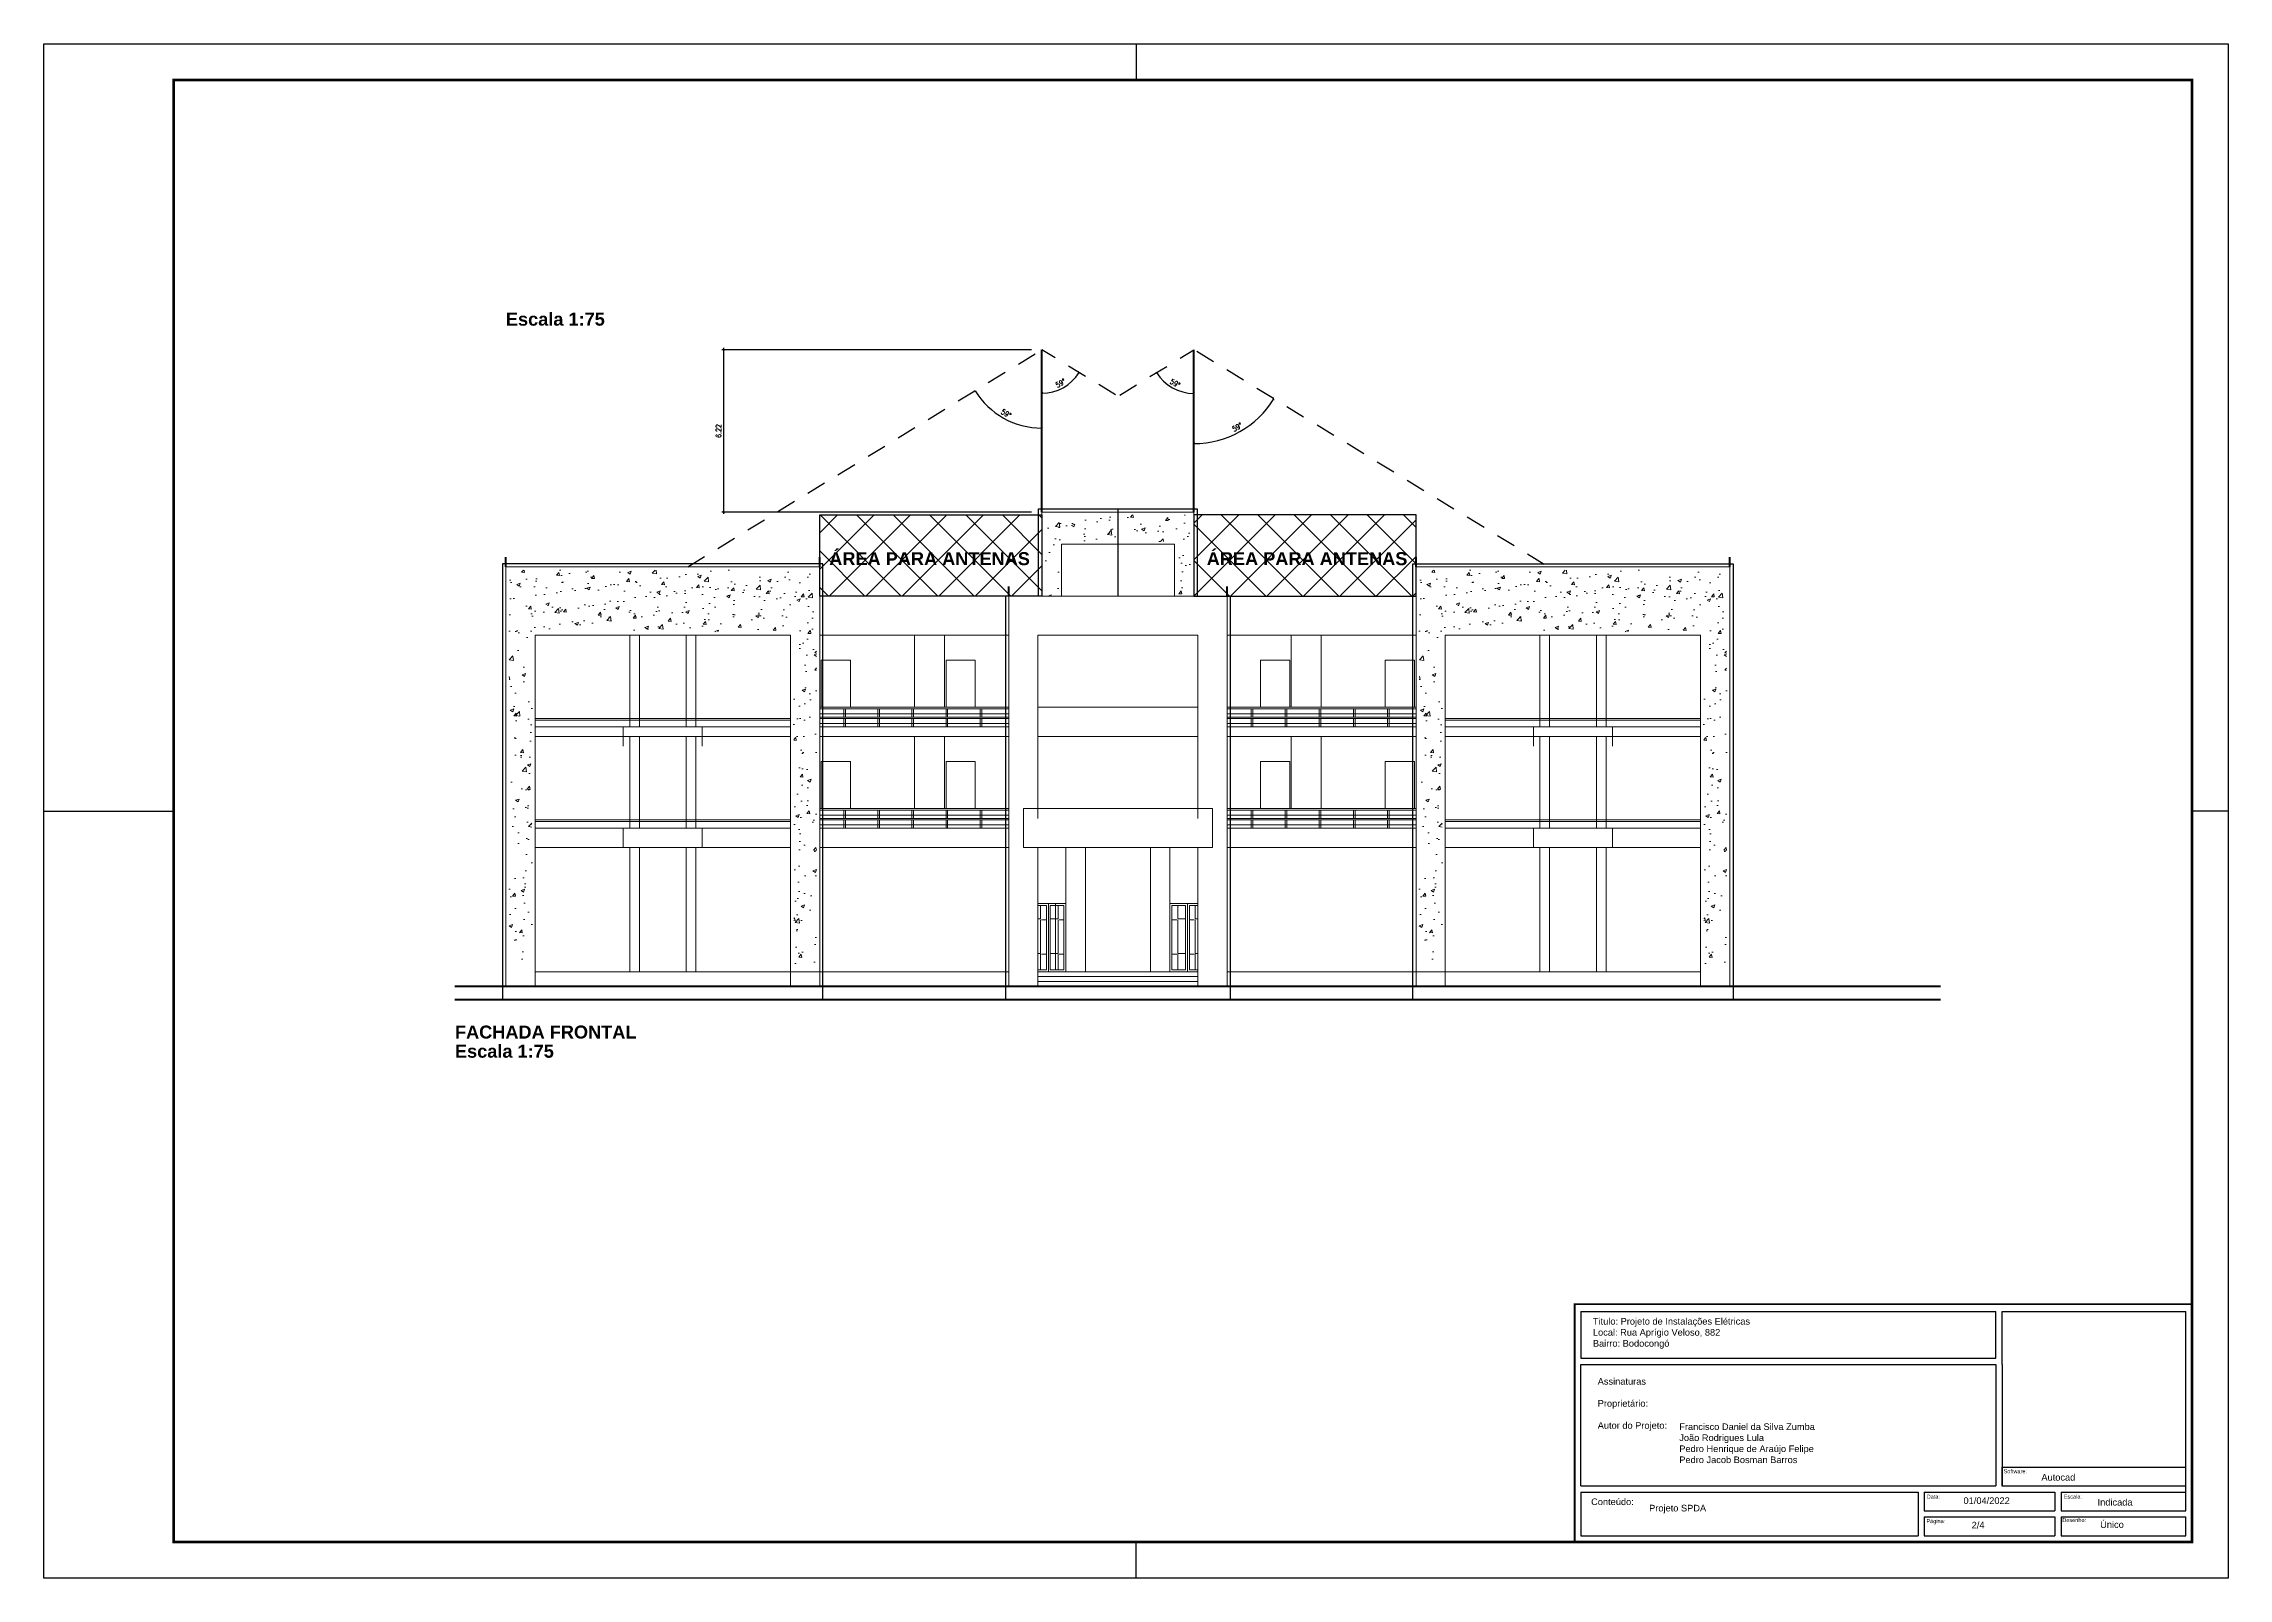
# Model space of a CAD drawing. Header units: millimetres. Extents: x 4236 to 4463, y 1839 to 1973.
# Drawn here: x 4236.2 to 4319.9, y 1841.5 to 1900.2 of the extents above; entities that cross this region are included whole.
import ezdxf

# ---------------------------------------------------------------- set-up
doc = ezdxf.new("R2010")
doc.units = ezdxf.units.MM
doc.linetypes.add('JIS_02_0.7', pattern=[1.35, 0.75, -0.6])
doc.layers.get('0').update_dxf_attribs({"lineweight": 25})
for name, color, linetype in [('2', 2, 'Continuous'), ('TEXTO2', 7, 'Continuous'), ('Área protegida', 3, 'JIS_02_0.7')]:
    doc.layers.add(name, color=color, linetype=linetype)
for name, color, linetype, lineweight in [('C-Paredes-Acessorios', 20, 'Continuous', 5), ('C-Texto', 4, 'Continuous', 9), ('Captores', 3, 'Continuous', 211)]:
    doc.layers.add(name, color=color, linetype=linetype, lineweight=lineweight)
doc.styles.add('BOLD', font='arialbd.ttf')
doc.styles.add('COTAS', font='romans.shx', dxfattribs={"width": 0.75})
doc.styles.get("Standard").update_dxf_attribs({"font": 'arial.ttf'})
doc.dimstyles.new('COTAS_100', dxfattribs={"dimscale": 100, "dimtxt": 0.002, "dimasz": 0.0008, "dimexe": 0.0007, "dimexo": 0.004, "dimgap": 0.001, "dimtad": 1, "dimzin": 4, "dimdsep": 46, "dimtxsty": 'COTAS', "dimblk1": 'ARCHTICK', "dimblk2": 'ARCHTICK', "dimsah": 1, "dimcen": 0.003, "dimdle": 0.0007, "dimaunit": 1, "dimadec": 0, "dimazin": 0, "dimtfac": 1, "dimtix": 1, "dimtmove": 0, "dimatfit": 3, "dimldrblk": 'ARCHTICK', "dimfxl": 1, "dimtolj": 1, "dimtzin": 0, "dimarcsym": 0})
pattern_1 = [(50, (4040.4864, 1527.3179), (1.338106, -0.117069), [0.1399185, -1.539103]), (355, (4040.4864, 1527.3179), (-0.2588516, 1.4032743), [0.1119348, -1.2312825]), (100.4514, (4040.5979, 1527.3081), (1.0792553, 1.2862043), [0.1189124, -1.3080364]), (46.1842, (4040.4864, 1527.691), (1.991023, -0.308789), [0.209878, -2.308655]), (96.6356, (4040.6523, 1527.6653), (1.743688, 1.817294), [0.178369, -1.962054]), (351.1842, (4040.4864, 1527.691), (1.743686, 1.817296), [0.167902, -1.846924]), (21, (4040.673, 1527.5977), (1.1135776, -0.7511176), [0.1399185, -1.539103]), (326, (4040.673, 1527.5977), (0.453924, 1.352825), [0.1119348, -1.2312825]), (71.4514, (4040.7658, 1527.5351), (1.567502, 0.6017063), [0.1189124, -1.3080364]), (37.5, (4040.48643, 1527.3179), (0.0226852, 0.62103996), [0, -1.2163579, 0, -1.2499383, 0, -1.2359464]), (7.5, (4040.4864, 1527.3179), (0.4907771, 0.7358064), [0, -0.7126514, 0, -1.1883742, 0, -0.4710588]), (327.5, (4040.0704, 1527.3179), (0.9958882, -0.0420779), [0, -0.4663949, 0, -1.455152, 0, -1.9308748]), (317.5, (4039.88384, 1527.3179), (1.0879802, 0.1867538), [0, -0.6063134, 0, -0.9663702, 0, -1.371201])]

msp = doc.modelspace()

# ---------------------------------------------------------------- texts
at = {"layer": 'C-Texto', "style": 'BOLD'}
for s, p in [('Escala 1:75', (4253.932, 1889.421)), ('ÁREA PARA ANTENAS', (4266.312, 1880.252)), ('ÁREA PARA ANTENAS', (4280.766, 1880.252)), ('FACHADA FRONTAL', (4251.982, 1862.129)), ('Escala 1:75', (4251.982, 1861.395))]:
    msp.add_text(s, height=0.49749, dxfattribs=at).set_placement(p)
at = {"layer": 'TEXTO2', "attachment_point": 1}
for s, width, heights, insert, char_height in [('Titulo: Projeto de Instalações Elétricas \\PLocal: Rua Aprígio Veloso, 882\\PBairro: Bodocongó ', 6.80516, [0], (4295.552, 1851.43), 0.25326), ('Assinaturas\\P\\PProprietário:\\P\\PAutor do Projeto:', 3.14032, [0], (4295.736, 1849.131), 0.25326), ('Francisco Daniel da Silva Zumba\\PJoão Rodrigues Lula \\PPedro Henrique de Araújo Felipe \\PPedro Jacob Bosman Barros ', 8.26571, [0], (4298.859, 1847.395), 0.25326), ('Software:', 1.4406, [0], (4311.276, 1845.638), 0.152), ('Autocad', 1.89239, [0], (4312.724, 1845.458), 0.2533), ('Conteúdo:', 3.72173, [0], (4295.484, 1844.521), 0.2533), ('Data:', 1.08542, [0.152], (4308.333, 1844.666), 0.152), ('01/04/2022', 2.04293, [0], (4309.743, 1844.564), 0.2533), ('Escala:', 1.57348, [0], (4313.582, 1844.667), 0.152), ('Indicada', 1.51476, [0], (4314.875, 1844.504), 0.2533), ('Projeto SPDA', 9.67296, [0], (4297.705, 1844.278), 0.25326), ('Página:', 1.82903, [0], (4308.323, 1843.729), 0.152), ('2/4', 1.12455, [0], (4310.054, 1843.627), 0.2533), ('Desenho:', 1.46585, [0], (4313.525, 1843.768), 0.152), ('Único', 1.41268, [0], (4314.974, 1843.648), 0.2533)]:
    msp.add_mtext_dynamic_manual_height_columns(s, width=width, gutter_width=1.266, heights=heights, dxfattribs=dict(at, insert=insert, char_height=char_height))

# ---------------------------------------------------------------- blocks, each defined once
blk = doc.blocks.new('_ArchTick')
at = {"color": 0, "linetype": 'ByBlock', "const_width": 0.15}
blk.add_lwpolyline([(-0.5, -0.5), (0.5, 0.5)], dxfattribs=at)
blk = doc.blocks.new('*D96')
at = {"layer": 'Captores', "color": 0, "lineweight": -2, "transparency": 16777216}
blk.add_arc((4274.454, 1888.5), 3.001, 211.5, 270, dxfattribs=at)
at = {"layer": 'Defpoints', "color": 0, "transparency": 16777216}
for p in [(4274.454, 1888.5), (4274.454, 1888.5), (4272.565, 1886.167), (4274.454, 1882.281), (4260.892, 1880.189)]:
    blk.add_point(p, dxfattribs=at)
at = {"layer": 'Captores', "color": 0, "lineweight": -2, "transparency": 16777216, "xscale": 0.08, "yscale": 0.08, "zscale": 0.08}
for p, rotation in [((4271.895, 1886.932), 121.5000000000004), ((4274.454, 1885.499), 2.637889906509372e-12)]:
    blk.add_blockref('_ArchTick', p, dxfattribs=dict(at, rotation=rotation))
at = {"layer": 'Captores', "color": 0, "transparency": 16777216, "insert": (4273.085, 1886.056), "char_height": 0.2, "attachment_point": 5, "rotation": 330.75, "style": 'COTAS'}
blk.add_mtext('\\A1;59°', dxfattribs=at)
blk = doc.blocks.new('*D97')
at = {"layer": 'Captores', "color": 0, "lineweight": -2, "transparency": 16777216}
blk.add_arc((4280.274, 1888.5), 3.595, 270, 328.5, dxfattribs=at)
at = {"layer": 'Defpoints', "color": 0, "transparency": 16777216}
for p in [(4280.274, 1888.5), (4280.274, 1888.5), (4281.474, 1885.111), (4280.274, 1882.281), (4293.685, 1880.281)]:
    blk.add_point(p, dxfattribs=at)
at = {"layer": 'Captores', "color": 0, "lineweight": -2, "transparency": 16777216, "xscale": 0.08, "yscale": 0.08, "zscale": 0.08}
for p, rotation in [((4283.339, 1886.621), 58.50000000000666), ((4280.274, 1884.905), 179.9999999999984)]:
    blk.add_blockref('_ArchTick', p, dxfattribs=dict(at, rotation=rotation))
at = {"layer": 'Captores', "color": 0, "transparency": 16777216, "insert": (4281.933, 1885.538), "char_height": 0.2, "attachment_point": 5, "rotation": 29.25, "style": 'COTAS'}
blk.add_mtext('\\A1;59°', dxfattribs=at)
blk = doc.blocks.new('*D98')
at = {"layer": 'Captores', "color": 0, "lineweight": -2, "transparency": 16777216}
blk.add_arc((4274.454, 1888.5), 1.667, 270, 328.5, dxfattribs=at)
at = {"layer": 'Defpoints', "color": 0, "transparency": 16777216}
for p in [(4274.454, 1888.5), (4274.454, 1888.5), (4275.01, 1886.928), (4277.269, 1886.774), (4274.454, 1882.281)]:
    blk.add_point(p, dxfattribs=at)
at = {"layer": 'Captores', "color": 0, "lineweight": -2, "transparency": 16777216, "xscale": 0.08, "yscale": 0.08, "zscale": 0.08}
for p, rotation in [((4275.875, 1887.629), 58.50000000000419), ((4274.454, 1886.833), 179.9999999999979)]:
    blk.add_blockref('_ArchTick', p, dxfattribs=dict(at, rotation=rotation))
at = {"layer": 'Captores', "color": 0, "transparency": 16777216, "insert": (4275.171, 1887.22), "char_height": 0.2, "attachment_point": 5, "rotation": 29.25, "style": 'COTAS'}
blk.add_mtext('\\A1;59°', dxfattribs=at)
blk = doc.blocks.new('*D99')
at = {"layer": 'Captores', "color": 0, "lineweight": -2, "transparency": 16777216}
blk.add_arc((4280.274, 1888.5), 1.673, 211.5, 270, dxfattribs=at)
at = {"layer": 'Defpoints', "color": 0, "transparency": 16777216}
for p in [(4280.274, 1888.5), (4280.274, 1888.5), (4279.221, 1887.199), (4277.442, 1886.764), (4280.274, 1882.281)]:
    blk.add_point(p, dxfattribs=at)
at = {"layer": 'Captores', "color": 0, "lineweight": -2, "transparency": 16777216, "xscale": 0.08, "yscale": 0.08, "zscale": 0.08}
for p, rotation in [((4278.848, 1887.625), 121.5000000000043), ((4280.274, 1886.826), 2.318145675417327e-12)]:
    blk.add_blockref('_ArchTick', p, dxfattribs=dict(at, rotation=rotation))
at = {"layer": 'Captores', "color": 0, "transparency": 16777216, "insert": (4279.554, 1887.214), "char_height": 0.2, "attachment_point": 5, "rotation": 330.75, "style": 'COTAS'}
blk.add_mtext('\\A1;59°', dxfattribs=at)
blk = doc.blocks.new('*D100')
at = {"layer": 'Captores', "color": 0, "lineweight": -2, "transparency": 16777216}
for p, q in [((4274.054, 1888.5), (4262.206, 1888.5)), ((4262.276, 1882.211), (4262.276, 1888.57)), ((4274.054, 1882.281), (4262.206, 1882.281))]:
    blk.add_line(p, q, dxfattribs=at)
at = {"layer": 'Defpoints', "color": 0, "transparency": 16777216}
for p in [(4262.276, 1888.5), (4274.454, 1888.5), (4274.454, 1882.281)]:
    blk.add_point(p, dxfattribs=at)
at = {"layer": 'Captores', "color": 0, "lineweight": -2, "transparency": 16777216, "xscale": 0.08, "yscale": 0.08, "zscale": 0.08}
for p, rotation in [((4262.276, 1888.5), 90), ((4262.276, 1882.281), 270)]:
    blk.add_blockref('_ArchTick', p, dxfattribs=dict(at, rotation=rotation))
at = {"layer": 'Captores', "color": 0, "transparency": 16777216, "insert": (4262.076, 1885.39), "char_height": 0.2, "attachment_point": 5, "rotation": 90, "style": 'COTAS'}
blk.add_mtext('\\A1;6.22', dxfattribs=at)

# ---------------------------------------------------------------- dimensions: what is measured, and where the dimension line sits
at = {"layer": 'Captores', "color": 2}
for base, line1, line2, picture, middle in [((4272.565, 1886.167), ((4274.454, 1882.281), (4274.454, 1888.5)), ((4260.892, 1880.189), (4274.454, 1888.5)), '*D96', (4273.085, 1886.056)), ((4275.01017, 1886.92816), ((4277.26915, 1886.77432), (4274.45368, 1888.49964)), ((4274.45368, 1882.28104), (4274.45368, 1888.49964)), '*D98', (4275.17053, 1887.2196)), ((4279.221, 1887.199), ((4280.274, 1882.281), (4280.274, 1888.5)), ((4277.442, 1886.764), (4280.274, 1888.5)), '*D99', (4279.554, 1887.214)), ((4281.4743, 1885.111), ((4293.6855, 1880.2813), (4280.2743, 1888.4996)), ((4280.2743, 1882.281), (4280.2743, 1888.4996)), '*D97', (4281.9331, 1885.5377))]:
    dim = msp.add_angular_dim_2l(base=base, line1=line1, line2=line2, dimstyle='COTAS_100', dxfattribs=at)
    dim.commit()
    dim.dimension.update_dxf_attribs({"geometry": picture, "text_midpoint": middle})
dim = msp.add_linear_dim(base=(4262.276, 1888.5), p1=(4274.454, 1882.281), p2=(4274.454, 1888.5), angle=90, dimstyle='COTAS_100', dxfattribs=at)
dim.commit()
dim.dimension.update_dxf_attribs({"geometry": '*D100', "text_midpoint": (4262.076, 1885.39)})

# ---------------------------------------------------------------- hatches: boundary and pattern name
h = msp.add_hatch()
h.set_pattern_fill('ANSI37', color=256, scale=0.31093)
h.set_pattern_definition([(45, (-1272.7897, -552.2878), (-0.69805759, 0.69805759), []), (135, (-1272.7897, -552.2878), (-0.69805759, -0.69805759), [])])
h.paths.add_polyline_path([(4274.454, 1879.065), (4274.454, 1882.174), (4265.947, 1882.174), (4265.947, 1879.065)])
h.paths.add_polyline_path([(4280.274, 1882.174), (4280.274, 1879.065), (4288.781, 1879.065), (4288.781, 1882.174)])
at = {"layer": 'C-Paredes-Acessorios'}
h = msp.add_hatch(dxfattribs=at)
h.set_pattern_fill('AR-CONC', color=256, scale=0.186558, style=0)
h.set_pattern_definition(pattern_1)
h.paths.add_polyline_path([(4280.175, 1879.065), (4279.628, 1879.065), (4279.628, 1881.155), (4275.1, 1881.155), (4275.1, 1879.065), (4274.553, 1879.065), (4274.553, 1882.182), (4280.175, 1882.182)])
h = msp.add_hatch(dxfattribs=at)
h.set_pattern_fill('AR-CONC', color=256, scale=0.186558, style=0)
h.set_pattern_definition(pattern_1)
h.paths.add_polyline_path([(4261.516, 1879.193, 0.07654), (4258.363, 1879.193), (4259.266, 1877.697), (4260.613, 1877.697)], flags=17)
edge = h.paths.add_edge_path()
edge.add_line((4261.516, 1879.193), (4260.613, 1877.697))
edge.add_line((4260.613, 1877.697), (4264.952, 1877.697))
edge.add_line((4264.952, 1877.697), (4264.952, 1864.999))
edge.add_line((4264.952, 1864.999), (4265.822, 1864.999))
edge.add_line((4265.822, 1864.999), (4265.822, 1880.06))
edge.add_line((4265.822, 1880.06), (4254.057, 1880.06))
edge.add_line((4254.057, 1880.06), (4254.057, 1864.999))
edge.add_line((4254.057, 1864.999), (4254.927, 1864.999))
edge.add_line((4254.927, 1864.999), (4254.927, 1877.697))
edge.add_line((4254.927, 1877.697), (4259.266, 1877.697))
edge.add_line((4259.266, 1877.697), (4258.363, 1879.193))
edge.add_arc((4259.939, 1868.953), 10.361, 81.24625, 98.75375, ccw=False)
h = msp.add_hatch(dxfattribs=at)
h.set_pattern_fill('AR-CONC', color=256, scale=0.186558, style=0)
h.set_pattern_definition([(50, (4075.3355, 1527.3179), (1.338106, -0.117069), [0.1399185, -1.539103]), (355, (4075.3355, 1527.3179), (-0.2588516, 1.4032743), [0.1119348, -1.2312825]), (100.4514, (4075.447, 1527.3081), (1.0792553, 1.2862043), [0.1189124, -1.3080364]), (46.1842, (4075.3355, 1527.691), (1.991023, -0.308789), [0.209878, -2.308655]), (96.6356, (4075.5014, 1527.6653), (1.743688, 1.817294), [0.178369, -1.962054]), (351.1842, (4075.3355, 1527.691), (1.743686, 1.817296), [0.167902, -1.846924]), (21, (4075.522, 1527.5977), (1.1135776, -0.7511176), [0.1399185, -1.539103]), (326, (4075.522, 1527.5977), (0.453924, 1.352825), [0.1119348, -1.2312825]), (71.4514, (4075.6148, 1527.5351), (1.567502, 0.6017063), [0.1189124, -1.3080364]), (37.5, (4075.33545, 1527.3179), (0.0226852, 0.62103996), [0, -1.2163579, 0, -1.2499383, 0, -1.2359464]), (7.5, (4075.33545, 1527.3179), (0.4907771, 0.7358064), [0, -0.7126514, 0, -1.1883742, 0, -0.4710588]), (327.5, (4074.91943, 1527.3179), (0.9958882, -0.0420779), [0, -0.4663949, 0, -1.455152, 0, -1.9308748]), (317.5, (4074.7329, 1527.3179), (1.0879802, 0.1867538), [0, -0.6063134, 0, -0.9663702, 0, -1.371201])])
h.paths.add_polyline_path([(4296.365, 1879.193, 0.07654), (4293.212, 1879.193), (4294.115, 1877.697), (4295.462, 1877.697)], flags=17)
edge = h.paths.add_edge_path()
edge.add_line((4296.365, 1879.193), (4295.462, 1877.697))
edge.add_line((4295.462, 1877.697), (4299.801, 1877.697))
edge.add_line((4299.801, 1877.697), (4299.801, 1864.999))
edge.add_line((4299.801, 1864.999), (4300.671, 1864.999))
edge.add_line((4300.671, 1864.999), (4300.671, 1880.06))
edge.add_line((4300.671, 1880.06), (4288.906, 1880.06))
edge.add_line((4288.906, 1880.06), (4288.906, 1864.999))
edge.add_line((4288.906, 1864.999), (4289.776, 1864.999))
edge.add_line((4289.776, 1864.999), (4289.776, 1877.697))
edge.add_line((4289.776, 1877.697), (4294.115, 1877.697))
edge.add_line((4294.115, 1877.697), (4293.212, 1879.193))
edge.add_arc((4294.788, 1868.953), 10.361, 81.24625, 98.75375, ccw=False)

# ---------------------------------------------------------------- linework, layer by layer
for p, q in [((4236.235, 1841.465), (4236.235, 1900.216)), ((4236.235, 1900.216), (4319.881, 1900.216)), ((4278.058, 1900.216), (4278.058, 1898.822)), ((4319.881, 1900.216), (4319.881, 1841.465)), ((4236.235, 1870.84), (4241.214, 1870.84)), ((4319.881, 1870.84), (4318.487, 1870.84)), ((4278.058, 1841.465), (4278.058, 1842.859)), ((4319.881, 1841.465), (4236.235, 1841.465))]:
    msp.add_line(p, q)
at = {"const_width": 0.0996}
msp.add_lwpolyline([(4241.214, 1842.859), (4241.214, 1898.822), (4318.487, 1898.822), (4318.487, 1842.859)], close=True, dxfattribs=at)
for points in [[(4265.947, 1882.174), (4274.454, 1882.174), (4274.454, 1879.065), (4265.947, 1879.065)], [(4288.781, 1882.174), (4280.274, 1882.174), (4280.274, 1879.065), (4288.781, 1879.065)]]:
    msp.add_lwpolyline(points, close=True)
at = {"const_width": 0.0664}
msp.add_lwpolyline([(4294.853, 1851.961), (4294.853, 1842.859), (4318.487, 1842.859), (4318.487, 1851.961), (4294.853, 1851.961)], dxfattribs=at)
for points in [[(4295.092, 1849.889), (4310.98, 1849.889), (4310.98, 1851.676)], [(4295.092, 1851.676), (4295.092, 1849.889)], [(4295.092, 1851.676), (4310.98, 1851.676)], [(4311.218, 1849.651), (4311.218, 1851.676)], [(4311.218, 1851.676), (4318.248, 1851.676)], [(4318.248, 1844.318), (4318.248, 1851.676)], [(4295.092, 1845.004), (4295.092, 1849.651), (4310.98, 1849.651), (4310.98, 1845.004)], [(4311.218, 1849.651), (4311.218, 1845.007), (4318.24, 1845.007)], [(4311.203, 1845.718), (4311.203, 1845.003)], [(4311.203, 1845.718), (4318.248, 1845.718)], [(4295.092, 1845.004), (4310.98, 1845.004)], [(4295.092, 1844.765), (4308.001, 1844.765)], [(4295.092, 1844.765), (4295.092, 1843.097), (4308.001, 1843.097)], [(4308.001, 1844.765), (4308.001, 1843.097)], [(4308.239, 1844.765), (4308.239, 1844.05)], [(4308.239, 1844.765), (4313.244, 1844.765)], [(4311.203, 1845.003), (4318.248, 1845.002)], [(4313.244, 1844.765), (4313.244, 1844.05)], [(4313.482, 1844.765), (4313.482, 1844.05)], [(4313.482, 1844.765), (4318.248, 1844.765)], [(4318.248, 1844.05), (4318.248, 1844.765)], [(4308.239, 1844.05), (4313.244, 1844.05)], [(4308.239, 1843.812), (4308.239, 1843.097)], [(4308.239, 1843.812), (4313.244, 1843.812)], [(4313.244, 1843.812), (4313.244, 1843.097)], [(4313.482, 1844.05), (4318.248, 1844.05)], [(4313.482, 1843.812), (4313.482, 1843.097)], [(4313.482, 1843.812), (4318.248, 1843.812)], [(4313.482, 1843.097), (4318.248, 1843.097), (4318.248, 1843.812)], [(4308.239, 1843.097), (4313.244, 1843.097)]]:
    msp.add_lwpolyline(points)
at = {"layer": '2', "color": 2}
msp.add_line((4277.363, 1882.404), (4277.363, 1879.065), dxfattribs=at)
at = {"layer": '2'}
for p, q in [((4288.657, 1863.628), (4288.657, 1880.309)), ((4288.657, 1880.309), (4300.92, 1880.309)), ((4300.92, 1880.309), (4300.92, 1863.628)), ((4273.061, 1879.065), (4273.061, 1863.628)), ((4281.667, 1879.065), (4281.667, 1863.628))]:
    msp.add_line(p, q, dxfattribs=at)
at = {"layer": '2', "lineweight": 100}
msp.add_line((4251.982, 1863.628), (4308.865, 1863.628), dxfattribs=at)
at = {"layer": '2'}
for points in [[(4274.329, 1879.065), (4274.329, 1882.405), (4280.399, 1882.405), (4280.399, 1879.065)], [(4266.071, 1863.628), (4266.071, 1880.309), (4253.808, 1880.309), (4253.808, 1863.628)]]:
    msp.add_lwpolyline(points, dxfattribs=at)
at = {"layer": 'C-Paredes-Acessorios'}
for p, q in [((4288.781, 1864.128), (4288.781, 1880.184)), ((4288.781, 1880.184), (4300.796, 1880.184)), ((4300.796, 1880.184), (4300.796, 1864.128)), ((4265.947, 1879.065), (4288.781, 1879.065)), ((4273.185, 1879.065), (4273.185, 1864.128)), ((4281.543, 1879.065), (4281.543, 1864.128)), ((4288.781, 1879.065), (4288.781, 1864.999)), ((4255.052, 1877.573), (4264.827, 1877.573)), ((4255.052, 1877.573), (4255.052, 1864.128)), ((4258.671, 1877.573), (4258.671, 1874.065)), ((4259.044, 1877.573), (4259.044, 1874.065)), ((4260.835, 1877.573), (4260.835, 1874.065)), ((4261.208, 1877.573), (4261.208, 1874.065)), ((4264.827, 1877.573), (4264.827, 1864.128)), ((4265.947, 1877.573), (4273.185, 1877.573)), ((4269.576, 1877.573), (4269.576, 1874.812)), ((4270.723, 1877.573), (4270.723, 1874.812)), ((4274.304, 1877.573), (4280.424, 1877.573)), ((4274.304, 1877.573), (4274.304, 1870.558)), ((4280.424, 1877.573), (4280.424, 1870.558)), ((4281.543, 1877.573), (4288.781, 1877.573)), ((4284.005, 1877.573), (4284.005, 1874.812)), ((4285.152, 1877.573), (4285.152, 1874.812)), ((4289.901, 1877.573), (4299.676, 1877.573)), ((4289.901, 1877.573), (4289.901, 1864.128)), ((4293.52, 1877.573), (4293.52, 1874.065)), ((4293.893, 1877.573), (4293.893, 1874.065)), ((4295.684, 1877.573), (4295.684, 1874.065)), ((4296.057, 1877.573), (4296.057, 1874.065)), ((4299.676, 1877.573), (4299.676, 1864.128)), ((4265.947, 1874.749), (4273.185, 1874.749)), ((4274.304, 1874.812), (4280.424, 1874.812)), ((4281.543, 1874.749), (4288.781, 1874.749)), ((4255.052, 1874.376), (4264.827, 1874.376)), ((4255.052, 1874.314), (4264.827, 1874.314)), ((4255.052, 1874.065), (4264.827, 1874.065)), ((4255.052, 1873.692), (4264.827, 1873.692)), ((4258.427, 1874.065), (4258.427, 1873.319)), ((4258.671, 1873.692), (4258.671, 1870.185)), ((4259.044, 1873.692), (4259.044, 1870.185)), ((4260.835, 1873.692), (4260.835, 1870.185)), ((4261.208, 1873.692), (4261.208, 1870.185)), ((4261.452, 1874.065), (4261.452, 1873.319)), ((4265.947, 1874.376), (4273.185, 1874.376)), ((4265.947, 1874.065), (4273.185, 1874.065)), ((4273.185, 1873.692), (4265.947, 1873.692)), ((4269.576, 1873.692), (4269.576, 1870.931)), ((4270.723, 1873.692), (4270.723, 1870.931)), ((4274.304, 1873.692), (4280.424, 1873.692)), ((4281.543, 1874.376), (4288.781, 1874.376)), ((4281.543, 1874.065), (4288.781, 1874.065)), ((4281.543, 1873.692), (4288.781, 1873.692)), ((4284.005, 1873.692), (4284.005, 1870.931)), ((4285.152, 1873.692), (4285.152, 1870.931)), ((4299.676, 1874.376), (4289.901, 1874.376)), ((4299.676, 1874.314), (4289.901, 1874.314)), ((4299.676, 1874.065), (4289.901, 1874.065)), ((4299.676, 1873.692), (4289.901, 1873.692)), ((4293.276, 1874.065), (4293.276, 1873.319)), ((4293.52, 1873.692), (4293.52, 1870.185)), ((4293.893, 1873.692), (4293.893, 1870.185)), ((4295.684, 1873.692), (4295.684, 1870.185)), ((4296.057, 1873.692), (4296.057, 1870.185)), ((4296.301, 1874.065), (4296.301, 1873.319)), ((4255.052, 1870.496), (4264.827, 1870.496)), ((4255.052, 1870.434), (4264.827, 1870.434)), ((4265.947, 1870.869), (4273.185, 1870.869)), ((4265.947, 1870.496), (4273.185, 1870.496)), ((4273.745, 1870.931), (4280.983, 1870.931)), ((4273.745, 1869.439), (4273.745, 1870.931)), ((4280.983, 1869.439), (4280.983, 1870.931)), ((4281.543, 1870.869), (4288.781, 1870.869)), ((4281.543, 1870.496), (4288.781, 1870.496)), ((4299.676, 1870.496), (4289.901, 1870.496)), ((4299.676, 1870.434), (4289.901, 1870.434)), ((4255.052, 1870.185), (4264.827, 1870.185)), ((4255.052, 1870.185), (4264.827, 1870.185)), ((4258.427, 1870.185), (4258.427, 1869.439)), ((4261.452, 1870.185), (4261.452, 1869.439)), ((4265.947, 1870.185), (4273.185, 1870.185)), ((4281.543, 1870.185), (4288.781, 1870.185)), ((4299.676, 1870.185), (4289.901, 1870.185)), ((4299.676, 1870.185), (4289.901, 1870.185)), ((4293.276, 1870.185), (4293.276, 1869.439)), ((4296.301, 1870.185), (4296.301, 1869.439)), ((4255.052, 1869.439), (4264.827, 1869.439)), ((4255.052, 1869.439), (4264.827, 1869.439)), ((4258.671, 1869.439), (4258.671, 1864.688)), ((4259.044, 1869.439), (4259.044, 1864.688)), ((4260.835, 1869.439), (4260.835, 1864.688)), ((4261.208, 1869.439), (4261.208, 1864.688)), ((4265.947, 1869.439), (4273.185, 1869.439)), ((4273.745, 1869.439), (4280.983, 1869.439)), ((4274.304, 1869.439), (4274.304, 1864.128)), ((4275.374, 1869.439), (4275.374, 1864.811)), ((4276.12, 1869.439), (4276.12, 1864.688)), ((4278.608, 1869.439), (4278.608, 1864.688)), ((4279.354, 1869.439), (4279.354, 1864.811)), ((4280.424, 1869.439), (4280.424, 1864.128)), ((4281.543, 1869.439), (4288.781, 1869.439)), ((4299.676, 1869.439), (4289.901, 1869.439)), ((4299.676, 1869.439), (4289.901, 1869.439)), ((4293.52, 1869.439), (4293.52, 1864.688)), ((4293.893, 1869.439), (4293.893, 1864.688)), ((4295.684, 1869.439), (4295.684, 1864.688)), ((4296.057, 1869.439), (4296.057, 1864.688)), ((4274.976, 1867.299), (4274.304, 1867.299)), ((4274.628, 1867.225), (4274.304, 1867.225)), ((4274.401, 1867.225), (4274.401, 1866.711)), ((4274.628, 1864.762), (4274.628, 1867.225)), ((4274.702, 1864.688), (4274.702, 1867.299)), ((4274.702, 1864.688), (4274.702, 1867.299)), ((4275.374, 1867.299), (4274.702, 1867.299)), ((4274.702, 1867.299), (4274.702, 1864.762)), ((4275.3, 1867.225), (4274.776, 1867.225)), ((4274.776, 1867.225), (4274.776, 1864.762)), ((4274.976, 1864.762), (4274.976, 1867.299)), ((4275.073, 1867.225), (4275.073, 1866.711)), ((4275.3, 1864.762), (4275.3, 1867.225)), ((4275.374, 1864.688), (4275.374, 1867.299)), ((4275.374, 1864.762), (4275.374, 1867.299)), ((4279.354, 1864.688), (4279.354, 1867.299)), ((4279.354, 1864.762), (4279.354, 1867.299)), ((4279.354, 1867.299), (4280.026, 1867.299)), ((4279.428, 1864.762), (4279.428, 1867.225)), ((4279.428, 1867.225), (4279.952, 1867.225)), ((4279.655, 1867.225), (4279.655, 1866.711)), ((4279.952, 1867.225), (4279.952, 1864.762)), ((4280.026, 1864.688), (4280.026, 1867.299)), ((4280.026, 1864.762), (4280.026, 1867.299)), ((4280.026, 1867.299), (4280.424, 1867.299)), ((4280.026, 1864.688), (4280.026, 1867.299)), ((4280.026, 1867.299), (4280.026, 1864.762)), ((4280.1, 1864.762), (4280.1, 1867.225)), ((4280.1, 1867.225), (4280.424, 1867.225)), ((4280.327, 1867.225), (4280.327, 1866.711)), ((4274.401, 1866.711), (4274.304, 1866.711)), ((4274.401, 1866.674), (4274.401, 1865.39)), ((4274.628, 1866.674), (4274.438, 1866.674)), ((4275.073, 1866.711), (4274.776, 1866.711)), ((4275.073, 1866.674), (4275.073, 1865.39)), ((4275.3, 1866.674), (4275.11, 1866.674)), ((4279.428, 1866.674), (4279.618, 1866.674)), ((4279.655, 1866.711), (4279.952, 1866.711)), ((4279.655, 1866.674), (4279.655, 1865.39)), ((4280.1, 1866.674), (4280.29, 1866.674)), ((4280.327, 1866.711), (4280.424, 1866.711)), ((4280.327, 1866.674), (4280.327, 1865.39)), ((4274.401, 1865.39), (4274.304, 1865.39)), ((4274.401, 1865.353), (4274.401, 1864.762)), ((4274.628, 1865.353), (4274.438, 1865.353)), ((4275.073, 1865.39), (4274.776, 1865.39)), ((4275.073, 1865.353), (4275.073, 1864.762)), ((4275.3, 1865.353), (4275.11, 1865.353)), ((4279.428, 1865.353), (4279.618, 1865.353)), ((4279.655, 1865.39), (4279.952, 1865.39)), ((4279.655, 1865.353), (4279.655, 1864.762)), ((4280.1, 1865.353), (4280.29, 1865.353)), ((4280.327, 1865.39), (4280.424, 1865.39)), ((4280.327, 1865.353), (4280.327, 1864.762)), ((4255.052, 1864.688), (4273.185, 1864.688)), ((4274.304, 1864.762), (4274.628, 1864.762)), ((4274.304, 1864.688), (4274.702, 1864.688)), ((4274.304, 1864.688), (4280.424, 1864.688)), ((4274.401, 1865.208), (4274.401, 1864.762)), ((4274.628, 1864.762), (4274.628, 1865.208)), ((4274.702, 1864.688), (4274.702, 1865.208)), ((4274.702, 1865.208), (4274.702, 1864.688)), ((4274.702, 1864.688), (4275.374, 1864.688)), ((4274.776, 1865.208), (4274.776, 1864.762)), ((4274.776, 1864.762), (4275.3, 1864.762)), ((4275.073, 1865.208), (4275.073, 1864.762)), ((4275.3, 1864.762), (4275.3, 1865.208)), ((4275.374, 1864.688), (4275.374, 1865.208)), ((4279.354, 1864.688), (4279.354, 1865.208)), ((4280.026, 1864.688), (4279.354, 1864.688)), ((4279.428, 1864.762), (4279.428, 1865.208)), ((4279.952, 1864.762), (4279.428, 1864.762)), ((4279.655, 1865.208), (4279.655, 1864.762)), ((4279.952, 1865.208), (4279.952, 1864.762)), ((4280.026, 1864.688), (4280.026, 1865.208)), ((4280.026, 1865.208), (4280.026, 1864.688)), ((4280.424, 1864.688), (4280.026, 1864.688)), ((4280.1, 1864.762), (4280.1, 1865.208)), ((4280.424, 1864.762), (4280.1, 1864.762)), ((4280.327, 1865.208), (4280.327, 1864.762)), ((4281.543, 1864.688), (4299.676, 1864.688))]:
    msp.add_line(p, q, dxfattribs=at)
at = {"layer": 'C-Paredes-Acessorios', "color": 145}
for p, q in [((4265.947, 1874.812), (4273.185, 1874.812)), ((4265.947, 1874.563), (4273.185, 1874.563)), ((4266.866, 1874.438), (4266.866, 1874.749)), ((4266.929, 1874.438), (4266.929, 1874.749)), ((4268.172, 1874.438), (4268.172, 1874.749)), ((4268.235, 1874.438), (4268.235, 1874.749)), ((4269.478, 1874.438), (4269.478, 1874.749)), ((4269.54, 1874.438), (4269.54, 1874.749)), ((4270.784, 1874.438), (4270.784, 1874.749)), ((4270.846, 1874.438), (4270.846, 1874.749)), ((4272.09, 1874.438), (4272.09, 1874.749)), ((4272.152, 1874.438), (4272.152, 1874.749)), ((4281.543, 1874.812), (4288.781, 1874.812)), ((4281.543, 1874.563), (4288.781, 1874.563)), ((4282.463, 1874.438), (4282.463, 1874.749)), ((4282.525, 1874.438), (4282.525, 1874.749)), ((4283.769, 1874.438), (4283.769, 1874.749)), ((4283.831, 1874.438), (4283.831, 1874.749)), ((4285.075, 1874.438), (4285.075, 1874.749)), ((4285.137, 1874.438), (4285.137, 1874.749)), ((4286.38, 1874.438), (4286.38, 1874.749)), ((4286.443, 1874.438), (4286.443, 1874.749)), ((4287.686, 1874.438), (4287.686, 1874.749)), ((4287.749, 1874.438), (4287.749, 1874.749)), ((4265.947, 1874.438), (4273.185, 1874.438)), ((4265.947, 1874.19), (4273.185, 1874.19)), ((4266.866, 1874.065), (4266.866, 1874.376)), ((4266.929, 1874.065), (4266.929, 1874.376)), ((4268.172, 1874.065), (4268.172, 1874.376)), ((4268.235, 1874.065), (4268.235, 1874.376)), ((4269.478, 1874.065), (4269.478, 1874.376)), ((4269.54, 1874.065), (4269.54, 1874.376)), ((4270.784, 1874.065), (4270.784, 1874.376)), ((4270.846, 1874.065), (4270.846, 1874.376)), ((4272.09, 1874.065), (4272.09, 1874.376)), ((4272.152, 1874.065), (4272.152, 1874.376)), ((4281.543, 1874.438), (4288.781, 1874.438)), ((4281.543, 1874.19), (4288.781, 1874.19)), ((4282.463, 1874.065), (4282.463, 1874.376)), ((4282.525, 1874.065), (4282.525, 1874.376)), ((4283.769, 1874.065), (4283.769, 1874.376)), ((4283.831, 1874.065), (4283.831, 1874.376)), ((4285.075, 1874.065), (4285.075, 1874.376)), ((4285.137, 1874.065), (4285.137, 1874.376)), ((4286.38, 1874.065), (4286.38, 1874.376)), ((4286.443, 1874.065), (4286.443, 1874.376)), ((4287.686, 1874.065), (4287.686, 1874.376)), ((4287.749, 1874.065), (4287.749, 1874.376)), ((4265.947, 1870.931), (4273.185, 1870.931)), ((4265.947, 1870.931), (4273.185, 1870.931)), ((4265.947, 1870.682), (4273.185, 1870.682)), ((4265.947, 1870.558), (4273.185, 1870.558)), ((4266.866, 1870.558), (4266.866, 1870.869)), ((4266.866, 1870.185), (4266.866, 1870.496)), ((4266.929, 1870.558), (4266.929, 1870.869)), ((4266.929, 1870.185), (4266.929, 1870.496)), ((4268.172, 1870.558), (4268.172, 1870.869)), ((4268.172, 1870.185), (4268.172, 1870.496)), ((4268.235, 1870.558), (4268.235, 1870.869)), ((4268.235, 1870.185), (4268.235, 1870.496)), ((4269.478, 1870.558), (4269.478, 1870.869)), ((4269.478, 1870.185), (4269.478, 1870.496)), ((4269.54, 1870.558), (4269.54, 1870.869)), ((4269.54, 1870.185), (4269.54, 1870.496)), ((4270.784, 1870.558), (4270.784, 1870.869)), ((4270.784, 1870.185), (4270.784, 1870.496)), ((4270.846, 1870.558), (4270.846, 1870.869)), ((4270.846, 1870.185), (4270.846, 1870.496)), ((4272.09, 1870.558), (4272.09, 1870.869)), ((4272.09, 1870.185), (4272.09, 1870.496)), ((4272.152, 1870.558), (4272.152, 1870.869)), ((4272.152, 1870.185), (4272.152, 1870.496)), ((4281.543, 1870.931), (4288.781, 1870.931)), ((4281.543, 1870.682), (4288.781, 1870.682)), ((4281.543, 1870.558), (4288.781, 1870.558)), ((4282.463, 1870.558), (4282.463, 1870.869)), ((4282.463, 1870.185), (4282.463, 1870.496)), ((4282.525, 1870.558), (4282.525, 1870.869)), ((4282.525, 1870.185), (4282.525, 1870.496)), ((4283.769, 1870.558), (4283.769, 1870.869)), ((4283.769, 1870.185), (4283.769, 1870.496)), ((4283.831, 1870.558), (4283.831, 1870.869)), ((4283.831, 1870.185), (4283.831, 1870.496)), ((4285.075, 1870.558), (4285.075, 1870.869)), ((4285.075, 1870.185), (4285.075, 1870.496)), ((4285.137, 1870.558), (4285.137, 1870.869)), ((4285.137, 1870.185), (4285.137, 1870.496)), ((4286.38, 1870.558), (4286.38, 1870.869)), ((4286.38, 1870.185), (4286.38, 1870.496)), ((4286.443, 1870.558), (4286.443, 1870.869)), ((4286.443, 1870.185), (4286.443, 1870.496)), ((4287.686, 1870.558), (4287.686, 1870.869)), ((4287.686, 1870.185), (4287.686, 1870.496)), ((4287.749, 1870.558), (4287.749, 1870.869)), ((4287.749, 1870.185), (4287.749, 1870.496)), ((4265.947, 1870.309), (4273.185, 1870.309)), ((4281.543, 1870.309), (4288.781, 1870.309)), ((4274.304, 1864.501), (4280.424, 1864.501)), ((4274.304, 1864.315), (4280.424, 1864.315))]:
    msp.add_line(p, q, dxfattribs=at)
at = {"layer": 'C-Paredes-Acessorios', "lineweight": 100}
msp.add_line((4251.982, 1864.128), (4308.865, 1864.128), dxfattribs=at)
at = {"layer": 'C-Paredes-Acessorios'}
for points in [[(4274.454, 1879.065), (4274.454, 1882.281), (4280.274, 1882.281), (4280.274, 1879.065)], [(4279.528, 1879.065), (4279.528, 1881.055), (4275.2, 1881.055), (4275.2, 1879.065)], [(4265.947, 1864.128), (4265.947, 1880.184), (4253.932, 1880.184), (4253.932, 1864.128)], [(4266.009, 1874.812), (4266.009, 1876.615), (4267.128, 1876.615), (4267.128, 1874.812)], [(4270.785, 1874.812), (4270.785, 1876.615), (4271.904, 1876.615), (4271.904, 1874.812)], [(4283.943, 1874.812), (4283.943, 1876.615), (4282.824, 1876.615), (4282.824, 1874.812)], [(4288.719, 1874.812), (4288.719, 1876.615), (4287.6, 1876.615), (4287.6, 1874.812)], [(4266.009, 1870.931), (4266.009, 1872.735), (4267.128, 1872.735), (4267.128, 1870.931)], [(4270.785, 1870.931), (4270.785, 1872.735), (4271.904, 1872.735), (4271.904, 1870.931)], [(4283.943, 1870.931), (4283.943, 1872.735), (4282.824, 1872.735), (4282.824, 1870.931)], [(4288.719, 1870.931), (4288.719, 1872.735), (4287.6, 1872.735), (4287.6, 1870.931)]]:
    msp.add_lwpolyline(points, dxfattribs=at)
at = {"layer": 'Captores', "color": 2}
for p, q in [((4274.454, 1882.281), (4274.454, 1888.5)), ((4280.274, 1882.281), (4280.274, 1888.5)), ((4253.932, 1880.184), (4253.932, 1880.558)), ((4265.947, 1880.184), (4265.947, 1880.558)), ((4288.781, 1880.184), (4288.781, 1880.558)), ((4300.796, 1880.184), (4300.796, 1880.558)), ((4273.185, 1879.065), (4273.185, 1879.438)), ((4281.543, 1879.065), (4281.543, 1879.438))]:
    msp.add_line(p, q, dxfattribs=at)
at = {"layer": 'Área protegida', "color": 2}
for p, q in [((4260.892, 1880.189), (4274.454, 1888.5)), ((4277.269, 1886.774), (4274.454, 1888.5)), ((4277.442, 1886.764), (4280.274, 1888.5)), ((4293.685, 1880.281), (4280.274, 1888.5))]:
    msp.add_line(p, q, dxfattribs=at)

msp.set_redraw_order([(e.dxf.handle, doc.entitydb.next_handle()) for e in msp.query("TEXT MTEXT ATTDEF DIMENSION ARC_DIMENSION")])  # texts and dimensions are drawn at this point

doc.saveas('drawing.dxf')
